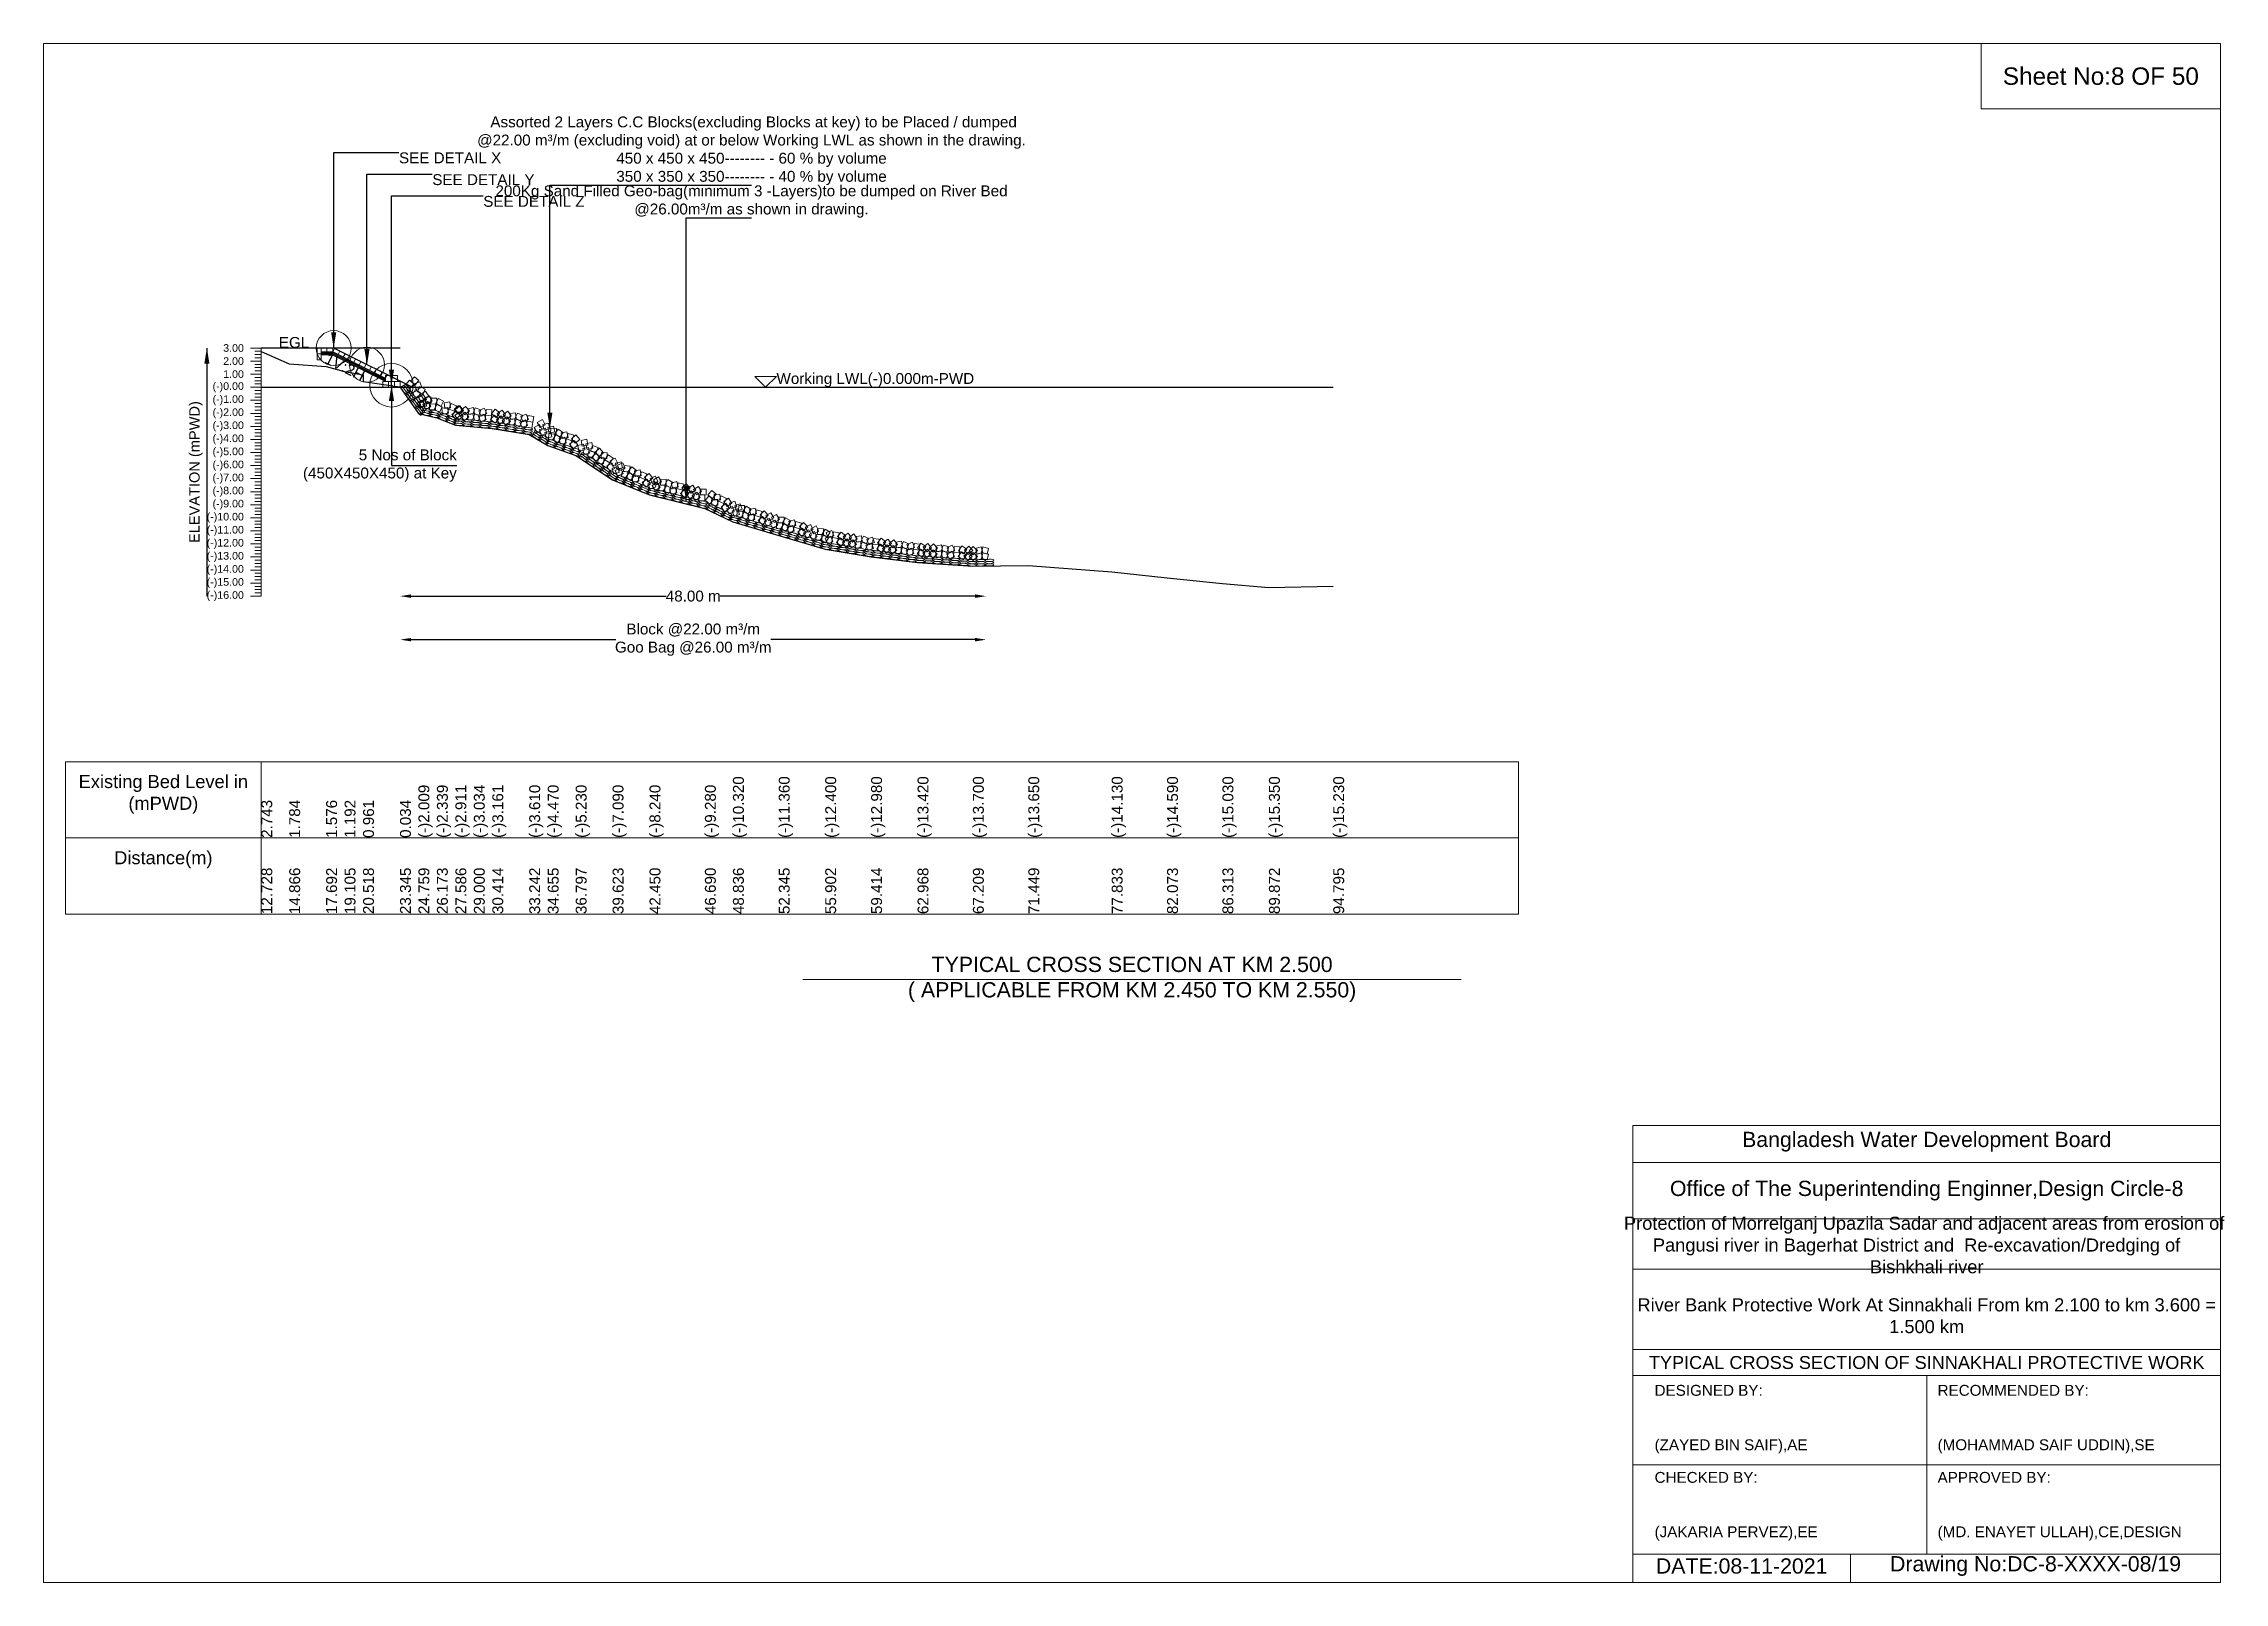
# Model space of a CAD drawing. Header units: inches. Extents: x 89000 to 380017, y -7071 to 0.
# Drawn here: x 205000 to 215017, y -7071 to 0 of the extents above; entities that cross this region are included whole.
import ezdxf

# ---------------------------------------------------------------- set-up
doc = ezdxf.new("R2010")
doc.units = ezdxf.units.IN
doc.header["$LTSCALE"] = 7
doc.header["$MEASUREMENT"] = 0
doc.header["$PDMODE"] = 3
for name, color, linetype, lineweight in [('Cross section Data Border', 7, 'Continuous', 9), ('Cross Section Labels', 7, 'Continuous', 9), ('Existing_Bed_Level for Xsection', 7, 'Continuous', 25), ('Long Section Labels', 7, 'Continuous', 9)]:
    doc.layers.add(name, color=color, linetype=linetype, lineweight=lineweight)
doc.styles.get("Standard").update_dxf_attribs({"font": 'arial.ttf'})
doc.dimstyles.new('Appron Lebeling Style', dxfattribs={"dimtxt": 50, "dimasz": 50, "dimexe": 0.18, "dimexo": 0.0625, "dimgap": 0.09, "dimtad": 0, "dimtih": 1, "dimtoh": 1, "dimdec": 4, "dimzin": 0, "dimdsep": 46, "dimtxsty": 'Standard', "dimcen": 0.09, "dimse1": 1, "dimse2": 1, "dimadec": 0, "dimazin": 0, "dimtfac": 1, "dimtdec": 4, "dimtofl": 0, "dimtmove": 0, "dimatfit": 3, "dimfxl": 1, "dimtolj": 1, "dimtzin": 0, "dimarcsym": 0})
doc.dimstyles.get("Standard").update_dxf_attribs({"dimtxt": 0.18, "dimasz": 0.18, "dimexe": 0.18, "dimexo": 0.0625, "dimgap": 0.09, "dimtad": 0, "dimtih": 1, "dimtoh": 1, "dimdec": 4, "dimzin": 0, "dimdsep": 46, "dimtxsty": 'Standard', "dimcen": 0.09, "dimadec": 0, "dimazin": 0, "dimtfac": 1, "dimtdec": 4, "dimtofl": 0, "dimtmove": 0, "dimatfit": 3, "dimfxl": 1, "dimtolj": 1, "dimtzin": 0, "dimarcsym": 0})

msp = doc.modelspace()

# ---------------------------------------------------------------- texts
at = {"layer": 'Cross section Data Border', "char_height": 60, "width": 800, "attachment_point": 5}
for s, insert in [('Existing Bed Level in (mPWD)', (205550, -3450)), ('Distance(m)', (205550, -3750))]:
    msp.add_mtext(s, dxfattribs=dict(at, insert=insert))
at = {"layer": 'Cross Section Labels'}
for s, insert, char_height, attachment_point in [('Sheet No:8 OF 50', (214450, -150), 80, 5), (' Assorted 2 Layers C.C Blocks(excluding Blocks at key) to be Placed / dumped^J@22.00 m³/m (excluding void) at or below Working LWL as shown in the drawing.^J450 x 450 x 450-------- - 60 % by volume^J350 x 350 x 350-------- - 40 % by volume', (208251.71469, -650), 50, 8), ('SEE DETAIL X', (206632.45031, -500), 50, 1), ('SEE DETAIL Y', (206785.45031, -600), 50, 1), ('SEE DETAIL Z', (207019.45031, -700), 50, 1), ('200Kg Sand Filled Geo-bag(minimum 3 -Layers)to be dumped on River Bed^J@26.00m³/m as shown in drawing.', (208251.71469, -800), 50, 8), ('EGL', (206220.20108, -1399), 50, 9), ('Working LWL(-)0.000m-PWD', (208366.45031, -1579), 50, 7), ('5 Nos of Block ^J(450X450X450) at Key', (206897.95031, -1939), 50, 6), ('TYPICAL CROSS SECTION AT KM 2.500^J( APPLICABLE FROM KM 2.450 TO KM 2.550)', (210000, -4300), 70, 5), ('Bangladesh Water Development Board', (213650, -5046), 70, 5), ('Office of The Superintending Enginner,Design Circle-8', (213650, -5271), 70, 5)]:
    msp.add_mtext(s, dxfattribs=dict(at, insert=insert, char_height=char_height, attachment_point=attachment_point))
at = {"layer": 'Cross Section Labels', "insert": (206395.5339, -1464.08282), "char_height": 50, "attachment_point": 2, "rotation": 333.434948823}
msp.add_mtext('1V:2H', dxfattribs=at)
at = {"layer": 'Cross Section Labels'}
for s, insert, char_height, width, attachment_point in [('Protection of Morrelganj Upazila Sadar and adjacent areas from erosion of  Pangusi river in Bagerhat District and  Re-excavation/Dredging of     Bishkhali river', (213650, -5521), 60, 2800, 5), ('River Bank Protective Work At Sinnakhali From km 2.100 to km 3.600 = 1.500 km', (213650, -5846), 60, 2700, 5), ('TYPICAL CROSS SECTION OF SINNAKHALI PROTECTIVE WORK', (213650, -6061), 59.5765532, 2800, 5), ('DESIGNED BY:^J^J^J(ZAYED BIN SAIF),AE', (212400, -6321), 50, 1400, 4), ('RECOMMENDED BY:^J^J^J(MOHAMMAD SAIF UDDIN),SE', (213700, -6321), 50, 1400, 4), ('CHECKED BY:^J^J^J(JAKARIA PERVEZ),EE', (212400, -6721), 50, 1400, 4), ('APPROVED BY:^J^J^J(MD. ENAYET ULLAH),CE,DESIGN', (213700, -6721), 50, 1400, 4), ('DATE:08-11-2021', (212800, -6996), 70, 1400, 5), ('Drawing No:DC-8-XXXX-08/19', (214150, -6996), 70, 2200, 5)]:
    msp.add_mtext(s, dxfattribs=dict(at, insert=insert, char_height=char_height, width=width, attachment_point=attachment_point))
at = {"layer": 'Long Section Labels', "char_height": 35, "attachment_point": 6}
for s, insert in [('3.00', (205920, -1399)), ('2.00', (205920, -1459)), ('1.00', (205920, -1519)), ('(-)0.00', (205920, -1579)), ('(-)1.00', (205920, -1639)), ('(-)2.00', (205920, -1699)), ('(-)3.00', (205920, -1759)), ('(-)4.00', (205920, -1819)), ('(-)5.00', (205920, -1879)), ('(-)6.00', (205920, -1939)), ('(-)7.00', (205920, -1999)), ('(-)8.00', (205920, -2059)), ('(-)9.00', (205920, -2119)), ('(-)10.00', (205920, -2179)), ('(-)11.00', (205920, -2239)), ('(-)12.00', (205920, -2299)), ('(-)13.00', (205920, -2359)), ('(-)14.00', (205920, -2419)), ('(-)15.00', (205920, -2479)), ('(-)16.00', (205920, -2539))]:
    msp.add_mtext(s, dxfattribs=dict(at, insert=insert))
at = {"layer": 'Long Section Labels', "rotation": 90}
for s, insert, char_height, attachment_point in [('ELEVATION (mPWD)', (205700, -1969), 48, 5), ('(-)10.320', (208166.51238, -3650), 50, 1), ('(-)11.360', (208377.02524, -3650), 50, 1), ('(-)12.400', (208590.42664, -3650), 50, 1), ('(-)12.980', (208801.15286, -3650), 50, 1), ('(-)13.420', (209014.41943, -3650), 50, 1), ('(-)13.700', (209268.8425, -3650), 50, 1), ('(-)13.650', (209523.28164, -3650), 50, 1), ('(-)14.130', (209906.31397, -3650), 50, 1), ('(-)14.590', (210160.71296, -3650), 50, 1), ('(-)15.030', (210415.12763, -3650), 50, 1), ('(-)15.350', (210628.65256, -3650), 50, 1), ('(-)15.230', (210923.99555, -3650), 50, 1), ('2.743', (206000, -3650), 50, 1), ('1.784', (206128.2888, -3650), 50, 1), ('1.576', (206297.83304, -3650), 50, 1), ('1.192', (206382.62307, -3650), 50, 1), ('0.961', (206467.42175, -3650), 50, 1), ('0.034', (206637.03878, -3650), 50, 1), ('(-)2.009', (206721.85488, -3650), 50, 1), ('(-)2.339', (206806.67496, -3650), 50, 1), ('(-)2.911', (206891.49838, -3650), 50, 1), ('(-)3.034', (206976.32468, -3650), 50, 1), ('(-)3.161', (207061.15344, -3650), 50, 1), ('(-)3.610', (207230.81709, -3650), 50, 1), ('(-)4.470', (207315.65149, -3650), 50, 1), ('(-)5.230', (207444.12902, -3650), 50, 1), ('(-)7.090', (207613.71821, -3650), 50, 1), ('(-)8.240', (207783.32291, -3650), 50, 1), ('(-)9.280', (208037.75288, -3650), 50, 1), ('12.728', (206000, -4000), 50, 1), ('14.866', (206128.2888, -4000), 50, 1), ('17.692', (206297.83304, -4000), 50, 1), ('19.105', (206382.62307, -4000), 50, 1), ('20.518', (206467.42175, -4000), 50, 1), ('20.518', (206467.42175, -4000), 50, 1), ('23.345', (206637.03878, -4000), 50, 1), ('24.759', (206721.85488, -4000), 50, 1), ('26.173', (206806.67496, -4000), 50, 1), ('27.586', (206891.49838, -4000), 50, 1), ('29.000', (206976.32468, -4000), 50, 1), ('30.414', (207061.15344, -4000), 50, 1), ('33.242', (207230.81709, -4000), 50, 1), ('34.655', (207315.65149, -4000), 50, 1), ('36.797', (207444.12902, -4000), 50, 1), ('39.623', (207613.71821, -4000), 50, 1), ('42.450', (207783.32291, -4000), 50, 1), ('46.690', (208037.75288, -4000), 50, 1), ('48.836', (208166.51238, -4000), 50, 1), ('52.345', (208377.02524, -4000), 50, 1), ('55.902', (208590.42664, -4000), 50, 1), ('59.414', (208801.15286, -4000), 50, 1), ('62.968', (209014.41943, -4000), 50, 1), ('67.209', (209268.8425, -4000), 50, 1), ('71.449', (209523.28164, -4000), 50, 1), ('77.833', (209906.31397, -4000), 50, 1), ('82.073', (210160.71296, -4000), 50, 1), ('86.313', (210415.12763, -4000), 50, 1), ('89.872', (210628.65256, -4000), 50, 1), ('94.795', (210923.99555, -4000), 50, 1)]:
    msp.add_mtext(s, dxfattribs=dict(at, insert=insert, char_height=char_height, attachment_point=attachment_point))

# ---------------------------------------------------------------- blocks, each defined once
blk = doc.blocks.new('*D41')
at = {"layer": 'Cross Section Labels', "color": 0, "lineweight": -2, "transparency": 16777216}
for p, q in [((206688, -2539), (207860, -2539)), ((209279, -2539), (208108, -2539))]:
    blk.add_line(p, q, dxfattribs=at)
at = {"layer": 'Cross Section Labels', "color": 0, "transparency": 16777216}
for points in [[(206688, -2531), (206688, -2547), (206638, -2539)], [(209279, -2531), (209279, -2547), (209329, -2539)]]:
    blk.add_solid(points, dxfattribs=at)
at = {"layer": 'Defpoints', "color": 0, "transparency": 16777216}
for p in [(206638, -1579), (209329, -2400), (209329, -2539)]:
    blk.add_point(p, dxfattribs=at)
at = {"layer": 'Cross Section Labels', "color": 0, "transparency": 16777216, "insert": (207984, -2539), "char_height": 50, "attachment_point": 5}
blk.add_mtext('\\A1;48.00 m', dxfattribs=at)
blk = doc.blocks.new('*D42')
at = {"layer": 'Cross Section Labels', "color": 0, "lineweight": -2, "transparency": 16777216}
for p, q in [((206688, -2739), (207628, -2739)), ((209279, -2739), (208340, -2739))]:
    blk.add_line(p, q, dxfattribs=at)
at = {"layer": 'Cross Section Labels', "color": 0, "transparency": 16777216}
for points in [[(206688, -2731), (206688, -2747), (206638, -2739)], [(209279, -2731), (209279, -2747), (209329, -2739)]]:
    blk.add_solid(points, dxfattribs=at)
at = {"layer": 'Defpoints', "color": 0, "transparency": 16777216}
for p in [(206638, -1579), (209329, -2400), (209329, -2739)]:
    blk.add_point(p, dxfattribs=at)
at = {"layer": 'Cross Section Labels', "color": 0, "transparency": 16777216, "insert": (207984, -2739), "char_height": 50, "attachment_point": 5}
blk.add_mtext('\\A1;Block @22.00 m³/m ^JGoo Bag @26.00 m³/m ', dxfattribs=at)

# ---------------------------------------------------------------- dimensions: what is measured, and where the dimension line sits
at = {"layer": 'Cross Section Labels'}
for base, text, picture, middle in [((209329.39488, -2539), '48.00 m', '*D41', (207983.92259, -2539)), ((209329.39488, -2739), 'Block @22.00 m³/m ^JGoo Bag @26.00 m³/m ', '*D42', (207983.92259, -2739))]:
    dim = msp.add_linear_dim(base=base, p1=(206638.45031, -1579), p2=(209329.39488, -2400.28605), text=text, dimstyle='Appron Lebeling Style', dxfattribs=at)
    dim.commit()
    dim.dimension.update_dxf_attribs({"geometry": picture, "text_midpoint": middle})

# ---------------------------------------------------------------- linework, layer by layer
at = {"layer": 'Cross section Data Border'}
msp.add_lwpolyline([(205100, -3300), (211774.28666, -3300), (211774.28666, -4000), (205100, -4000)], close=True, dxfattribs=at)
for points in [[(206000, -3300), (206000, -4000)], [(205100, -3650), (211774.28666, -3650)]]:
    msp.add_lwpolyline(points, dxfattribs=at)
at = {"layer": 'Cross Section Labels'}
for points in [[(205000, 0), (215000, 0), (215000, -7071), (205000, -7071)], [(213900, 0), (215000, 0), (215000, -300), (213900, -300)], [(208316.45031, -1579), (208366.45031, -1529), (208266.45031, -1529)]]:
    msp.add_lwpolyline(points, close=True, dxfattribs=at)
for points in [[(208488, -4300), (210000, -4300), (211512, -4300)], [(212300, -7071), (212300, -4971), (215000, -4971)], [(212300, -5141), (215000, -5141)], [(212300, -5401), (215000, -5401)], [(212300, -5631), (215000, -5631)], [(212300, -6001), (215000, -6001)], [(212300, -6121), (215000, -6121)], [(213650, -6121), (213650, -6941)], [(212300, -6531), (215000, -6531)], [(212300, -6941), (215000, -6941)], [(213300, -6941), (213300, -7071)]]:
    msp.add_lwpolyline(points, dxfattribs=at)
for centre, radius in [((206332.45031, -1399), 80), ((206485.45031, -1475.5), 80), ((206597.95031, -1570), 100)]:
    msp.add_circle(centre, radius, dxfattribs=at)
at = {"layer": 'Existing_Bed_Level for Xsection'}
for points in [[(206638.45031, -1399), (206000, -1399)], [(206692.45031, -1579), (206336.25093, -1400.90031), (206332.45031, -1399), (206328.20108, -1399), (206274.20108, -1399)], [(206000, -1414.42), (206128.2888, -1471.96), (206297.83304, -1484.44), (206382.62307, -1507.48), (206467.42175, -1521.34), (206467.42175, -1553.44), (206637.03878, -1576.96), (206721.85488, -1699.54), (206806.67496, -1719.34), (206891.49838, -1753.66), (206976.32468, -1761.04), (207061.15344, -1768.66), (207230.81709, -1795.6), (207315.65149, -1847.2), (207444.12902, -1892.8), (207613.71821, -2004.4), (207783.32291, -2073.4), (208037.75288, -2135.8), (208166.51238, -2198.2), (208377.02524, -2260.6), (208590.42664, -2323), (208801.15286, -2357.8), (209014.41943, -2384.2), (209268.8425, -2401), (209523.28164, -2398), (209906.31397, -2426.8), (210160.71296, -2454.4), (210415.12763, -2480.8), (210628.65256, -2500), (210923.99555, -2492.8)], [(206274.20108, -1417), (206328.20108, -1417), (206570.95031, -1538.37461)], [(206274.20108, -1423), (206326.78467, -1423), (206570.95031, -1545.08282)], [(206274.20108, -1429), (206325.36827, -1429), (206570.95031, -1551.79102)], [(206000, -1579), (210923.99555, -1579)]]:
    msp.add_lwpolyline(points, dxfattribs=at)
at = {"layer": 'Long Section Labels'}
for points in [[(206000, -1399), (205950, -1399)], [(206000, -2539), (206000, -2479), (206000, -2419), (206000, -2359), (206000, -2299), (206000, -2239), (206000, -2179), (206000, -2119), (206000, -2059), (206000, -1999), (206000, -1939), (206000, -1879), (206000, -1819), (206000, -1759), (206000, -1699), (206000, -1639), (206000, -1579), (206000, -1519), (206000, -1459), (206000, -1399)], [(206000, -1459), (205950, -1459)], [(206000, -1414), (205970, -1414)], [(206000, -1429), (205970, -1429)], [(206000, -1444), (205970, -1444)], [(206000, -1474), (205970, -1474)], [(206000, -1489), (205970, -1489)], [(206000, -1519), (205950, -1519)], [(206000, -1579), (205950, -1579)], [(206000, -1504), (205970, -1504)], [(206000, -1534), (205970, -1534)], [(206000, -1549), (205970, -1549)], [(206000, -1564), (205970, -1564)], [(206000, -1594), (205970, -1594)], [(206000, -1639), (205950, -1639)], [(206000, -1699), (205950, -1699)], [(206000, -1609), (205970, -1609)], [(206000, -1624), (205970, -1624)], [(206000, -1654), (205970, -1654)], [(206000, -1669), (205970, -1669)], [(206000, -1684), (205970, -1684)], [(206000, -1759), (205950, -1759)], [(206000, -1714), (205970, -1714)], [(206000, -1729), (205970, -1729)], [(206000, -1744), (205970, -1744)], [(206000, -1774), (205970, -1774)], [(206000, -1789), (205970, -1789)], [(206000, -1819), (205950, -1819)], [(206000, -1879), (205950, -1879)], [(206000, -1804), (205970, -1804)], [(206000, -1834), (205970, -1834)], [(206000, -1849), (205970, -1849)], [(206000, -1864), (205970, -1864)], [(206000, -1894), (205970, -1894)], [(206000, -1939), (205950, -1939)], [(206000, -1999), (205950, -1999)], [(206000, -1909), (205970, -1909)], [(206000, -1924), (205970, -1924)], [(206000, -1954), (205970, -1954)], [(206000, -1969), (205970, -1969)], [(206000, -1984), (205970, -1984)], [(206000, -2059), (205950, -2059)], [(206000, -2014), (205970, -2014)], [(206000, -2029), (205970, -2029)], [(206000, -2044), (205970, -2044)], [(206000, -2074), (205970, -2074)], [(206000, -2089), (205970, -2089)], [(206000, -2119), (205950, -2119)], [(206000, -2179), (205950, -2179)], [(206000, -2104), (205970, -2104)], [(206000, -2134), (205970, -2134)], [(206000, -2149), (205970, -2149)], [(206000, -2164), (205970, -2164)], [(206000, -2194), (205970, -2194)], [(206000, -2239), (205950, -2239)], [(206000, -2299), (205950, -2299)], [(206000, -2209), (205970, -2209)], [(206000, -2224), (205970, -2224)], [(206000, -2254), (205970, -2254)], [(206000, -2269), (205970, -2269)], [(206000, -2284), (205970, -2284)], [(206000, -2359), (205950, -2359)], [(206000, -2314), (205970, -2314)], [(206000, -2329), (205970, -2329)], [(206000, -2344), (205970, -2344)], [(206000, -2374), (205970, -2374)], [(206000, -2389), (205970, -2389)], [(206000, -2404), (205970, -2404)], [(206000, -2419), (205950, -2419)], [(206000, -2479), (205950, -2479)], [(206000, -2434), (205970, -2434)], [(206000, -2449), (205970, -2449)], [(206000, -2464), (205970, -2464)], [(206000, -2494), (205970, -2494)], [(206000, -2539), (205950, -2539)], [(206000, -2509), (205970, -2509)], [(206000, -2524), (205970, -2524)]]:
    msp.add_lwpolyline(points, dxfattribs=at)
for points in [[(206274.20108, -1399), (206256.20108, -1399), (206256.20108, -1426), (206274.20108, -1426)], [(206301.20108, -1399), (206274.20108, -1399), (206274.20108, -1417), (206301.20108, -1417)], [(206328.20108, -1399), (206301.20108, -1399), (206301.20108, -1417), (206328.20108, -1417)], [(206360.40046, -1412.97508), (206336.25093, -1400.90031), (206328.20108, -1417), (206352.35062, -1429.07477)], [(206274.20108, -1426), (206256.20108, -1426), (206256.20108, -1453), (206274.20108, -1453)], [(206384.55, -1425.04984), (206360.40046, -1412.97508), (206352.35062, -1429.07477), (206376.50015, -1441.14953)], [(206408.69953, -1437.12461), (206384.55, -1425.04984), (206376.50015, -1441.14953), (206400.64968, -1453.2243)], [(206432.84906, -1449.19938), (206408.69953, -1437.12461), (206400.64968, -1453.2243), (206424.79922, -1465.29907)], [(206456.9986, -1461.27415), (206432.84906, -1449.19938), (206424.79922, -1465.29907), (206448.94875, -1477.37384)], [(206481.14813, -1473.34891), (206456.9986, -1461.27415), (206448.94875, -1477.37384), (206473.09829, -1489.4486)], [(206505.29767, -1485.42368), (206481.14813, -1473.34891), (206473.09829, -1489.4486), (206497.24782, -1501.52337)], [(206529.4472, -1497.49845), (206505.29767, -1485.42368), (206497.24782, -1501.52337), (206521.39736, -1513.59814)], [(206553.59673, -1509.57321), (206529.4472, -1497.49845), (206521.39736, -1513.59814), (206545.54689, -1525.6729)], [(206577.74627, -1521.64798), (206553.59673, -1509.57321), (206545.54689, -1525.6729), (206569.69642, -1537.74767)], [(206584.45031, -1552), (206557.45031, -1552), (206557.45031, -1579), (206584.45031, -1579)], [(206597.95031, -1525), (206570.95031, -1525), (206570.95031, -1552), (206597.95031, -1552)], [(206611.45031, -1552), (206584.45031, -1552), (206584.45031, -1579), (206611.45031, -1579)], [(206624.95031, -1525), (206597.95031, -1525), (206597.95031, -1552), (206624.95031, -1552)], [(206638.45031, -1552), (206611.45031, -1552), (206611.45031, -1579), (206638.45031, -1579)], [(206701.42485, -1563.44718), (206680.8353, -1545.98091), (206663.36903, -1566.57046), (206683.95858, -1584.03673)], [(206715.01605, -1595.38045), (206705.92832, -1569.9558), (206680.50367, -1579.04353), (206689.5914, -1604.46819)], [(206723.62802, -1548.08426), (206703.03847, -1530.61799), (206685.5722, -1551.20754), (206706.16175, -1568.67381)], [(206731.10328, -1602.99632), (206706.70394, -1591.43466), (206695.14227, -1615.834), (206719.54162, -1627.39566)], [(206737.21923, -1580.01753), (206728.13149, -1554.59288), (206702.70684, -1563.68061), (206711.79457, -1589.10527)], [(206753.30645, -1587.6334), (206728.90711, -1576.07174), (206717.34544, -1600.47108), (206741.74479, -1612.03275)], [(206769.47191, -1619.67554), (206754.10899, -1597.47237), (206731.90582, -1612.83529), (206747.26874, -1635.03846)], [(206747.26874, -1635.03846), (206731.90582, -1612.83529), (206709.70265, -1628.1982), (206725.06557, -1650.40137)], [(206738.09531, -1638.44032), (206715.15756, -1652.68319), (206729.40043, -1675.62094), (206752.33819, -1661.37807)], [(206744.23306, -1612.1472), (206721.2953, -1626.39007), (206735.53817, -1649.32783), (206758.47593, -1635.08495)], [(206758.41254, -1666.16622), (206756.19333, -1639.25758), (206729.28469, -1641.47678), (206731.50389, -1668.38543)], [(206778.63476, -1667.50101), (206764.37363, -1644.5746), (206741.44722, -1658.83574), (206755.70836, -1681.76214)], [(206784.7725, -1641.20789), (206770.51137, -1618.28149), (206747.58497, -1632.54262), (206761.8461, -1655.46902)], [(206780.61571, -1650.8033), (206778.3965, -1623.89466), (206751.48786, -1626.11386), (206753.70706, -1653.02251)], [(206799.38592, -1655.37234), (206772.40033, -1656.25431), (206773.2823, -1683.2399), (206800.26789, -1682.35793)], [(206805.52366, -1629.07922), (206778.53807, -1629.96119), (206779.42004, -1656.94678), (206806.40563, -1656.06481)], [(206830.89954, -1669.91009), (206807.09346, -1657.17155), (206794.35492, -1680.97763), (206818.161, -1693.71617)], [(206837.03728, -1643.61697), (206813.2312, -1630.87843), (206800.49266, -1654.68451), (206824.29874, -1667.42305)], [(206855.87399, -1671.78279), (206829.13264, -1675.51115), (206832.861, -1702.25249), (206859.60234, -1698.52414)], [(206866.00082, -1646.75387), (206839.25948, -1650.48222), (206842.98784, -1677.22357), (206869.72918, -1673.49521)], [(206886.9743, -1689.69343), (206861.94537, -1679.5666), (206851.81854, -1704.59553), (206876.84747, -1714.72236)], [(206897.10114, -1664.6645), (206872.07221, -1654.53767), (206861.94537, -1679.5666), (206886.9743, -1689.69343)], [(206913.37516, -1709.59611), (206896.75015, -1688.3215), (206875.47554, -1704.94651), (206892.10055, -1726.22112)], [(206923.50199, -1684.56718), (206906.87698, -1663.29257), (206885.60237, -1679.91759), (206902.22739, -1701.1922)], [(206909.25108, -1691.77392), (206888.56937, -1709.13095), (206905.9264, -1729.81267), (206926.60812, -1712.45564)], [(206911.59128, -1664.87553), (206890.90956, -1682.23256), (206908.2666, -1702.91428), (206928.94831, -1685.55724)], [(206953.50783, -1714.78069), (206936.13433, -1694.1128), (206915.46644, -1711.4863), (206932.83994, -1732.15418)], [(206955.84802, -1687.88229), (206938.47452, -1667.21441), (206917.80664, -1684.5879), (206935.18013, -1705.25579)], [(206972.32548, -1699.82704), (206945.73888, -1704.53374), (206950.44557, -1731.12033), (206977.03217, -1726.41364)], [(206974.66567, -1672.92865), (206948.07908, -1677.63534), (206952.78577, -1704.22194), (206979.37237, -1699.51525)], [(207005.72852, -1709.82268), (206980.38019, -1700.52418), (206971.08169, -1725.87251), (206996.43003, -1735.17101)], [(207008.14415, -1682.93095), (206982.79582, -1673.63246), (206973.49733, -1698.98079), (206998.84566, -1708.27929)], [(207021.879, -1702.34187), (206997.37547, -1713.68106), (207008.71467, -1738.18459), (207033.21819, -1726.84539)], [(207024.29463, -1675.45014), (206999.7911, -1686.78934), (207011.1303, -1711.29286), (207035.63382, -1699.95367)], [(207059.25786, -1683.54909), (207032.36614, -1681.13346), (207029.95051, -1708.02518), (207056.84223, -1710.44081)], [(207095.23811, -1697.06697), (207074.25163, -1680.07969), (207057.26435, -1701.06617), (207078.25083, -1718.05345)], [(207105.91866, -1684.44625), (207084.06269, -1700.29922), (207099.91566, -1722.15518), (207121.77163, -1706.30221)], [(207148.43995, -1710.52134), (207132.56958, -1688.678), (207110.72624, -1704.54837), (207126.59661, -1726.39171)], [(207168.26676, -1696.9341), (207141.41413, -1699.75127), (207144.2313, -1726.6039), (207171.08393, -1723.78673)], [(207200.74281, -1709.17176), (207176.08358, -1698.1753), (207165.08712, -1722.83453), (207189.74635, -1733.83099)], [(207217.36352, -1702.80368), (207192.14729, -1712.45467), (207201.79828, -1737.6709), (207227.01451, -1728.01991)], [(207056.84223, -1710.44081), (207029.95051, -1708.02518), (207027.53488, -1734.9169), (207054.4266, -1737.33253)], [(207091.00397, -1723.7329), (207070.01749, -1706.74563), (207053.03021, -1727.73211), (207074.01669, -1744.71938)], [(207101.68452, -1711.11218), (207079.82855, -1726.96515), (207095.68152, -1748.82112), (207117.53749, -1732.96815)], [(207144.20581, -1737.18728), (207128.33544, -1715.34394), (207106.4921, -1731.21431), (207122.36247, -1753.05765)], [(207164.03262, -1723.60004), (207137.17999, -1726.41721), (207139.99716, -1753.26983), (207166.84979, -1750.45266)], [(207196.50867, -1735.8377), (207171.84944, -1724.84123), (207160.85297, -1749.50046), (207185.5122, -1760.49693)], [(207213.12937, -1729.46961), (207187.91314, -1739.1206), (207197.56414, -1764.33683), (207222.78037, -1754.68584)], [(207247.46273, -1739.92147), (207220.79679, -1735.68733), (207216.56265, -1762.35326), (207243.22858, -1766.5874)], [(207251.69687, -1713.25554), (207225.03094, -1709.02139), (207220.79679, -1735.68733), (207247.46273, -1739.92147)], [(207290.18073, -1774.29405), (207277.20457, -1750.61665), (207253.52717, -1763.59282), (207266.50333, -1787.27021)], [(207304.21169, -1751.22606), (207291.23553, -1727.54866), (207267.55813, -1740.52483), (207280.5343, -1764.20222)], [(207304.84982, -1766.66682), (207278.61436, -1773.04651), (207284.99406, -1799.28197), (207311.22952, -1792.90228)], [(207318.88079, -1743.59883), (207292.64532, -1749.97852), (207299.02502, -1776.21399), (207325.26048, -1769.83429)], [(207334.30541, -1806.92025), (207327.90482, -1780.68988), (207301.67445, -1787.09046), (207308.07504, -1813.32084)], [(207348.33637, -1783.85226), (207341.93578, -1757.62189), (207315.70541, -1764.02248), (207322.106, -1790.25285)], [(207347.67184, -1794.2229), (207320.75617, -1792.0906), (207318.62387, -1819.00627), (207345.53954, -1821.13857)], [(207356.70287, -1768.77805), (207329.7872, -1766.64575), (207327.6549, -1793.56142), (207354.57057, -1795.69372)], [(207377.36807, -1812.18363), (207355.13071, -1796.87025), (207339.81733, -1819.10761), (207362.05469, -1834.421)], [(207386.39911, -1786.73878), (207364.16175, -1771.4254), (207348.84836, -1793.66276), (207371.08573, -1808.97615)], [(207403.90304, -1783.51193), (207377.34871, -1788.39735), (207382.23413, -1814.95169), (207408.78846, -1810.06627)], [(207435.75138, -1800.05594), (207410.30653, -1791.0249), (207401.27549, -1816.46975), (207426.72034, -1825.50079)], [(207462.99114, -1818.79407), (207445.45847, -1798.26103), (207424.92544, -1815.7937), (207442.4581, -1836.32673)], [(207394.87201, -1808.95678), (207368.31767, -1813.8422), (207373.20309, -1840.39654), (207399.75743, -1835.51112)], [(207426.72034, -1825.50079), (207401.27549, -1816.46975), (207392.24446, -1841.9146), (207417.68931, -1850.94564)], [(207453.9601, -1844.23892), (207436.42744, -1823.70588), (207415.8944, -1841.23855), (207433.42707, -1861.77158)], [(207480.19566, -1840.88716), (207453.74995, -1846.33003), (207459.19283, -1872.77573), (207485.63853, -1867.33286)], [(207495.03791, -1818.33262), (207468.59221, -1823.77549), (207474.03509, -1850.22119), (207500.48079, -1844.77832)], [(207508.20143, -1882.16242), (207502.7375, -1855.72106), (207476.29614, -1861.18499), (207481.76007, -1887.62635)], [(207523.04369, -1859.60788), (207517.57976, -1833.16652), (207491.1384, -1838.63045), (207496.60233, -1865.07181)], [(207531.86483, -1877.94829), (207506.23565, -1869.45446), (207497.74182, -1895.08364), (207523.371, -1903.57747)], [(207546.70709, -1855.39375), (207521.07791, -1846.89992), (207512.58408, -1872.52909), (207538.21326, -1881.02293)], [(207556.41695, -1902.4768), (207538.47645, -1882.29914), (207518.29878, -1900.23964), (207536.23929, -1920.41731)], [(207571.25921, -1879.92226), (207553.31871, -1859.7446), (207533.14104, -1877.6851), (207551.08155, -1897.86277)], [(207574.18522, -1903.52031), (207547.23224, -1901.92767), (207545.63959, -1928.88066), (207572.59258, -1930.4733)], [(207589.02748, -1880.96577), (207562.0745, -1879.37313), (207560.48185, -1906.32611), (207587.43484, -1907.91876)], [(207616.00761, -1904.63206), (207593.45307, -1889.7898), (207578.61081, -1912.34434), (207601.16535, -1927.1866)], [(207601.16535, -1927.1866), (207578.61081, -1912.34434), (207563.76855, -1934.89888), (207586.32309, -1949.74114)], [(207623.14645, -1951.88384), (207611.02032, -1927.76005), (207586.89654, -1939.88617), (207599.02266, -1964.00996)], [(207637.98871, -1929.32929), (207625.86258, -1905.20551), (207601.7388, -1917.33163), (207613.86492, -1941.45542)], [(207638.07744, -1944.78297), (207611.63174, -1950.22585), (207617.07462, -1976.67155), (207643.52032, -1971.22867)], [(207661.51868, -1976.22857), (207651.01888, -1951.3538), (207626.14411, -1961.85361), (207636.64391, -1986.72837)], [(207652.9197, -1922.22843), (207626.474, -1927.67131), (207631.91688, -1954.11701), (207658.36258, -1948.67413)], [(207671.69328, -1951.21902), (207661.19347, -1926.34425), (207636.31871, -1936.84405), (207646.81851, -1961.71882)], [(207683.91145, -1967.49476), (207657.12003, -1964.14518), (207653.77045, -1990.9366), (207680.56187, -1994.28618)], [(207694.08604, -1942.48521), (207667.29462, -1939.13563), (207663.94504, -1965.92705), (207690.73646, -1969.27663)], [(207712.76344, -1986.7825), (207691.24272, -1970.47733), (207674.93755, -1991.99805), (207696.45828, -2008.30322)], [(207722.93804, -1961.77295), (207701.41732, -1945.46778), (207685.11215, -1966.9885), (207706.63287, -1983.29367)], [(207730.3956, -1984.35201), (207703.64719, -1988.02932), (207707.3245, -2014.77773), (207734.07291, -2011.10042)], [(207740.5702, -1959.34246), (207713.82179, -1963.01977), (207717.49909, -1989.76818), (207744.2475, -1986.09087)], [(207761.46167, -2002.32199), (207736.45212, -1992.14739), (207726.27753, -2017.15694), (207751.28708, -2027.33154)], [(207771.63627, -1977.31244), (207746.62672, -1967.13784), (207736.45212, -1992.14739), (207761.46167, -2002.32199)], [(207787.82449, -2022.27503), (207771.24012, -2000.96872), (207749.93381, -2017.55309), (207766.51818, -2038.8594)], [(207797.99908, -1997.26548), (207781.41471, -1975.95917), (207760.10841, -1992.54354), (207776.69278, -2013.84985)], [(207811.26486, -1987.39754), (207786.38174, -1997.87754), (207796.86173, -2022.76066), (207821.74485, -2012.28067)], [(207838.67927, -2013.76145), (207824.6753, -1990.67707), (207801.59092, -2004.68104), (207815.59488, -2027.76542)], [(207859.56471, -2001.8655), (207832.57095, -2002.44576), (207833.15121, -2029.43953), (207860.14498, -2028.85926)], [(207801.09027, -2012.4071), (207776.20715, -2022.88709), (207786.68714, -2047.77021), (207811.57026, -2037.29022)], [(207832.248, -2039.98432), (207818.24404, -2016.89994), (207795.15965, -2030.9039), (207809.16362, -2053.98829)], [(207853.13344, -2028.08836), (207826.13968, -2028.66863), (207826.71995, -2055.66239), (207853.71371, -2055.08213)], [(207884.48259, -2042.97747), (207860.82039, -2029.97362), (207847.81654, -2053.63582), (207871.47874, -2066.63967)], [(207890.91386, -2016.7546), (207867.25165, -2003.75075), (207854.2478, -2027.41295), (207877.91001, -2040.4168)], [(207901.5742, -2038.00987), (207875.64439, -2045.53614), (207883.17066, -2071.46595), (207909.10047, -2063.93968)], [(207908.00547, -2011.787), (207882.07566, -2019.31327), (207889.60192, -2045.24309), (207915.53174, -2037.71682)], [(207934.92237, -2051.27338), (207908.6995, -2044.84211), (207902.26823, -2071.06498), (207928.4911, -2077.49625)], [(207941.35363, -2025.05051), (207915.13076, -2018.61924), (207908.6995, -2044.84211), (207934.92237, -2051.27338)], [(207963.90548, -2067.18253), (207944.40026, -2048.51314), (207925.73086, -2068.01836), (207945.23608, -2086.68775)], [(207970.33674, -2040.95967), (207950.83152, -2022.29027), (207932.16212, -2041.79549), (207951.66734, -2060.46489)], [(207975.59601, -2055.49116), (207952.50048, -2069.47674), (207966.48606, -2092.57227), (207989.58159, -2078.58669)], [(207982.02728, -2029.26829), (207958.93175, -2043.25387), (207972.91733, -2066.3494), (207996.01286, -2052.36382)], [(208015.80808, -2085.00319), (208001.80411, -2061.9188), (207978.71973, -2075.92277), (207992.72369, -2099.00716)], [(208022.23935, -2058.78032), (208008.23538, -2035.69593), (207985.15099, -2049.6999), (207999.15496, -2072.78429)], [(208036.69352, -2073.10723), (208009.69976, -2073.6875), (208010.28002, -2100.68126), (208037.27379, -2100.10099)], [(208043.12479, -2046.88436), (208016.13102, -2047.46463), (208016.71129, -2074.45839), (208043.70505, -2073.87813)], [(208077.37329, -2095.39103), (208056.9552, -2077.72462), (208039.2888, -2098.1427), (208059.70688, -2115.80911)], [(208089.14826, -2071.09391), (208068.73018, -2053.4275), (208051.06377, -2073.84558), (208071.48186, -2091.51199)], [(208095.12594, -2094.10905), (208068.19537, -2096.04406), (208070.13038, -2122.97463), (208097.06095, -2121.03963)], [(208106.90092, -2069.81194), (208079.97035, -2071.74694), (208081.90535, -2098.67751), (208108.83593, -2096.74251)], [(208124.96132, -2114.05575), (208100.66421, -2102.28077), (208088.88923, -2126.57789), (208113.18635, -2138.35287)], [(208136.7363, -2089.75863), (208112.43918, -2077.98365), (208100.66421, -2102.28077), (208124.96132, -2114.05575)], [(208161.74973, -2111.37923), (208146.58192, -2089.04232), (208124.24501, -2104.21013), (208139.41282, -2126.54704)], [(208175.62749, -2102.39232), (208150.11715, -2111.23665), (208158.96148, -2136.747), (208184.47183, -2127.90266)], [(208149.97475, -2135.67635), (208134.80694, -2113.33944), (208112.47003, -2128.50725), (208127.63784, -2150.84416)], [(208163.85252, -2126.68943), (208138.34217, -2135.53377), (208147.18651, -2161.04411), (208172.69685, -2152.19978)], [(208197.0006, -2163.96107), (208188.13595, -2138.45778), (208162.63266, -2147.32242), (208171.4973, -2172.82572)], [(208208.77558, -2139.66396), (208199.91093, -2114.16066), (208174.40764, -2123.02531), (208183.27228, -2148.5286)], [(208212.46469, -2148.57737), (208185.47393, -2147.87091), (208184.76747, -2174.86167), (208211.75823, -2175.56813)], [(208220.13799, -2122.69069), (208193.14723, -2121.98423), (208192.44077, -2148.97499), (208219.43153, -2149.68145)], [(208243.06887, -2164.94315), (208220.05308, -2150.82672), (208205.93666, -2173.84251), (208228.95244, -2187.95893)], [(208250.74217, -2139.05646), (208227.72639, -2124.94003), (208213.60996, -2147.95582), (208236.62575, -2162.07225)], [(208260.37775, -2160.79549), (208234.1188, -2167.07783), (208240.40115, -2193.33677), (208266.66009, -2187.05443)], [(208268.05105, -2134.9088), (208241.79211, -2141.19115), (208248.07445, -2167.45009), (208274.33339, -2161.16775)], [(208293.05612, -2175.63274), (208267.16944, -2167.95944), (208259.49614, -2193.84612), (208285.38282, -2201.51943)], [(208300.72943, -2149.74606), (208274.84274, -2142.07276), (208267.16944, -2167.95944), (208293.05612, -2175.63274)], [(208321.24836, -2192.90468), (208302.65476, -2173.32719), (208283.07727, -2191.92079), (208301.67087, -2211.49828)], [(208328.92166, -2167.018), (208310.32806, -2147.44051), (208290.75057, -2166.03411), (208309.34417, -2185.6116)], [(208333.48263, -2181.78355), (208309.74701, -2194.65291), (208322.61637, -2218.38853), (208346.35199, -2205.51917)], [(208341.15594, -2155.89687), (208317.42031, -2168.76622), (208330.28967, -2192.50185), (208354.02529, -2179.63249)], [(208372.24299, -2213.1779), (208359.35474, -2189.45254), (208335.62937, -2202.34079), (208348.51763, -2226.06615)], [(208379.91629, -2187.29122), (208367.02804, -2163.56585), (208343.30268, -2176.45411), (208356.19093, -2200.17947)], [(208393.67147, -2202.2905), (208366.68072, -2201.58404), (208365.97426, -2228.5748), (208392.96501, -2229.28126)], [(208401.34478, -2176.40382), (208374.35402, -2175.69736), (208373.64756, -2202.68811), (208400.63832, -2203.39457)], [(208431.69814, -2192.56726), (208408.63039, -2178.53591), (208394.59904, -2201.60366), (208417.66679, -2215.63501)], [(208448.99159, -2188.35572), (208422.75602, -2194.73498), (208429.13527, -2220.97055), (208455.37084, -2214.59129)], [(208481.72452, -2203.07222), (208455.80969, -2195.49455), (208448.23201, -2221.40939), (208474.14685, -2228.98706)], [(208509.98034, -2220.23995), (208491.31458, -2200.73125), (208471.80588, -2219.39701), (208490.47164, -2238.90571)], [(208424.12047, -2218.4821), (208401.05272, -2204.45075), (208387.02137, -2227.5185), (208410.08912, -2241.54985)], [(208441.41392, -2214.27056), (208415.17835, -2220.64982), (208421.5576, -2246.88538), (208447.79317, -2240.50613)], [(208474.14685, -2228.98706), (208448.23201, -2221.40939), (208440.65434, -2247.32423), (208466.56918, -2254.9019)], [(208502.40267, -2246.15479), (208483.73691, -2226.64609), (208464.22821, -2245.31184), (208482.89396, -2264.82055)], [(208514.59579, -2234.98857), (208490.90785, -2247.94547), (208503.86476, -2271.63341), (208527.5527, -2258.67651)], [(208522.17347, -2209.07373), (208498.48552, -2222.03063), (208511.44243, -2245.71857), (208535.13037, -2232.76167)], [(208553.4718, -2266.23959), (208540.49604, -2242.56197), (208516.81842, -2255.53774), (208529.79419, -2279.21535)], [(208561.04948, -2240.32475), (208548.07371, -2216.64713), (208524.3961, -2229.6229), (208537.37186, -2253.30051)], [(208574.85994, -2255.27314), (208547.86676, -2254.66634), (208547.25996, -2281.65952), (208574.25314, -2282.26633)], [(208582.43762, -2229.35831), (208555.44444, -2228.75151), (208554.83763, -2255.74469), (208581.83082, -2256.35149)], [(208605.52434, -2271.52581), (208582.45659, -2257.49446), (208568.42524, -2280.56221), (208591.49299, -2294.59356)], [(208613.10202, -2245.61097), (208590.03426, -2231.57962), (208576.00291, -2254.64737), (208599.07066, -2268.67872)], [(208615.87066, -2263.81648), (208590.59512, -2273.31105), (208600.08969, -2298.5866), (208625.36523, -2289.09202)], [(208620.26994, -2237.17729), (208594.9944, -2246.67186), (208604.48897, -2271.94741), (208629.76451, -2262.45284)], [(208650.1386, -2274.48086), (208623.49941, -2270.08158), (208619.10013, -2296.72077), (208645.73932, -2301.12005)], [(208654.53788, -2247.84168), (208627.89869, -2243.4424), (208623.49941, -2270.08158), (208650.1386, -2274.48086)], [(208680.25746, -2288.11818), (208659.37663, -2271.00119), (208642.25965, -2291.88202), (208663.14047, -2308.999)], [(208684.65674, -2261.47899), (208663.77591, -2244.36201), (208646.65893, -2265.24283), (208667.53975, -2282.35982)], [(208691.016, -2275.56387), (208669.06223, -2291.28112), (208684.77948, -2313.23489), (208706.73325, -2297.51764)], [(208695.41528, -2248.92468), (208673.46151, -2264.64193), (208689.17876, -2286.5957), (208711.13253, -2270.87845)], [(208733.37491, -2301.90192), (208717.64019, -2279.96067), (208695.69894, -2295.6954), (208711.43367, -2317.63665)], [(208737.7742, -2275.26273), (208722.03947, -2253.32148), (208700.09822, -2269.05621), (208715.83295, -2290.99746)], [(208753.28553, -2288.43779), (208726.41596, -2291.08853), (208729.0667, -2317.95809), (208755.93627, -2315.30735)], [(208757.68481, -2261.7986), (208730.81524, -2264.44934), (208733.46598, -2291.31891), (208760.33555, -2288.66816)], [(208785.68514, -2300.87643), (208761.09451, -2289.72739), (208749.94547, -2314.31801), (208774.5361, -2325.46705)], [(208790.08442, -2274.23724), (208765.49379, -2263.0882), (208754.34475, -2287.67883), (208778.93538, -2298.82787)], [(208802.34498, -2294.61144), (208777.06943, -2304.10602), (208786.56401, -2329.38156), (208811.83955, -2319.88699)], [(208806.74426, -2267.97226), (208781.46871, -2277.46683), (208790.96329, -2302.74237), (208816.23883, -2293.2478)], [(208834.45698, -2303.88303), (208807.6615, -2300.56605), (208804.34453, -2327.36153), (208831.14, -2330.67851)], [(208837.77396, -2277.08755), (208810.97848, -2273.77057), (208807.6615, -2300.56605), (208834.45698, -2303.88303)], [(208865.10335, -2316.28956), (208843.54654, -2300.03214), (208827.28911, -2321.58896), (208848.84593, -2337.84638)], [(208868.42033, -2289.49409), (208846.86351, -2273.23666), (208830.60609, -2294.79348), (208852.16291, -2311.0509)], [(208875.34471, -2303.30991), (208854.04538, -2319.90324), (208870.63871, -2341.20257), (208891.93804, -2324.60924)], [(208878.66169, -2276.51443), (208857.36236, -2293.10776), (208873.95569, -2314.40709), (208895.25502, -2297.81376)], [(208922.05236, -2301.11565), (208905.44208, -2279.82954), (208884.15597, -2296.43982), (208900.76625, -2317.72594)], [(208941.40145, -2286.85633), (208914.66125, -2290.59292), (208918.39784, -2317.33311), (208945.13804, -2313.59652)], [(208974.27816, -2297.97282), (208949.25624, -2287.82866), (208939.11209, -2312.85057), (208964.134, -2322.99473)], [(208990.67065, -2291.03837), (208965.80029, -2301.54863), (208976.31056, -2326.41898), (209001.18091, -2315.90872)], [(209025.34231, -2300.3064), (208998.54683, -2296.98942), (208995.22985, -2323.7849), (209022.02533, -2327.10188)], [(209051.83193, -2310.45241), (209029.38056, -2295.45454), (209014.38269, -2317.90591), (209036.83406, -2332.90378)], [(209061.31416, -2296.90825), (209040.99875, -2314.69262), (209058.78313, -2335.00803), (209079.09854, -2317.22366)], [(209106.04087, -2318.98747), (209088.24032, -2298.68623), (209067.93907, -2316.48678), (209085.73962, -2336.78802)], [(209124.54271, -2303.64482), (209098.06001, -2308.90469), (209103.31988, -2335.3874), (209129.80259, -2330.12752)], [(208918.73539, -2327.91113), (208902.1251, -2306.62502), (208880.83899, -2323.2353), (208897.44927, -2344.52141)], [(208938.08447, -2313.6518), (208911.34428, -2317.38839), (208915.08086, -2344.12859), (208941.82106, -2340.392)], [(208970.96118, -2324.7683), (208945.93927, -2314.62414), (208935.79511, -2339.64605), (208960.81702, -2349.79021)], [(208987.35367, -2317.83385), (208962.48332, -2328.34411), (208972.99358, -2353.21446), (208997.86393, -2342.7042)], [(209022.02533, -2327.10188), (208995.22985, -2323.7849), (208991.91287, -2350.58038), (209018.70835, -2353.89736)], [(209050.05295, -2337.39374), (209027.60158, -2322.39587), (209012.60371, -2344.84724), (209035.05508, -2359.8451)], [(209059.53517, -2323.84958), (209039.21976, -2341.63395), (209057.00414, -2361.94936), (209077.31955, -2344.16499)], [(209104.26188, -2345.9288), (209086.46133, -2325.62756), (209066.16009, -2343.42811), (209083.96064, -2363.72935)], [(209122.76373, -2330.58614), (209096.28103, -2335.84602), (209101.5409, -2362.32873), (209128.02361, -2357.06885)], [(209156.22243, -2339.80406), (209130.66128, -2331.10763), (209121.96486, -2356.66878), (209147.52601, -2365.3652)], [(209158.00141, -2312.86273), (209132.44027, -2304.1663), (209123.74384, -2329.72745), (209149.30499, -2338.42387)], [(209172.19147, -2331.94339), (209147.96296, -2343.85891), (209159.87848, -2368.08741), (209184.10699, -2356.1719)], [(209173.97045, -2305.00206), (209149.74195, -2316.91758), (209161.65746, -2341.14608), (209185.88597, -2329.23057)], [(209207.33646, -2339.21321), (209180.39513, -2337.43423), (209178.61615, -2364.37556), (209205.55748, -2366.15454)], [(209209.11544, -2312.27188), (209182.17411, -2310.4929), (209180.39513, -2337.43423), (209207.33646, -2339.21321)], [(209238.64225, -2349.84662), (209216.19088, -2334.84875), (209201.19301, -2357.30012), (209223.64438, -2372.29799)], [(209240.42123, -2322.90529), (209217.96987, -2307.90742), (209202.972, -2330.35879), (209225.42337, -2345.35666)], [(209248.12448, -2336.30246), (209227.80907, -2354.08683), (209245.59345, -2374.40225), (209265.90886, -2356.61787)], [(209249.90346, -2309.36113), (209229.58805, -2327.14551), (209247.37243, -2347.46092), (209267.68784, -2329.67654)], [(209289.15115, -2329.648), (209269.828, -2310.79023), (209250.97022, -2330.11339), (209270.29338, -2348.97116)], [(209289.46948, -2356.64613), (209270.14632, -2337.78835), (209251.28855, -2357.11151), (209270.61171, -2375.96928)], [(209306.40582, -2312.91504), (209280.41149, -2320.21536), (209287.71181, -2346.2097), (209313.70614, -2338.90937)], [(209306.72414, -2339.91317), (209280.72981, -2347.21349), (209288.03013, -2373.20782), (209314.02446, -2365.9075)], [(209340.47925, -2319.50713), (209314.32002, -2312.82173), (209307.63462, -2338.98096), (209333.79385, -2345.66636)], [(209340.79758, -2346.50525), (209314.63834, -2339.81985), (209307.95295, -2365.97909), (209334.11218, -2372.66448)]]:
    msp.add_lwpolyline(points, close=True, dxfattribs=at)
for centre, major_axis in [((206654.00597, -1592.51859), (11.36173, -16.42048)), ((206662.39383, -1586.71482), (11.36173, -16.42048)), ((206670.7817, -1580.91106), (11.36173, -16.42048)), ((206685.1173, -1619.55578), (11.36173, -16.42048)), ((206693.50516, -1613.75201), (11.36173, -16.42048)), ((206676.72943, -1625.35955), (11.36173, -16.42048)), ((206699.45289, -1658.20051), (11.36173, -16.42048)), ((206707.84076, -1652.39674), (11.36173, -16.42048)), ((206716.22862, -1646.59297), (11.36173, -16.42048)), ((206722.17635, -1691.04146), (11.36173, -16.42048)), ((206730.56422, -1685.23769), (11.36173, -16.42048)), ((206738.95208, -1679.43392), (11.36173, -16.42048)), ((206755.27709, -1702.10481), (19.44522, -4.5392)), ((206757.59579, -1692.17186), (19.44522, -4.5392)), ((206759.9145, -1682.2389), (19.44522, -4.5392)), ((206796.48624, -1701.25026), (19.44522, -4.5392)), ((206798.80494, -1691.3173), (19.44522, -4.5392)), ((206840.25009, -1705.4165), (18.51028, -7.48936)), ((206794.16754, -1711.18321), (19.44522, -4.5392)), ((206832.5987, -1724.32725), (18.51028, -7.48936)), ((206836.4244, -1714.87188), (18.51028, -7.48936)), ((206869.61927, -1739.30596), (18.51028, -7.48936)), ((206873.44496, -1729.85059), (18.51028, -7.48936)), ((206877.27065, -1720.39522), (18.51028, -7.48936)), ((206906.1571, -1749.81606), (19.89286, -1.7307)), ((206907.04117, -1739.65445), (19.89286, -1.7307)), ((206907.92525, -1729.49283), (19.89286, -1.7307)), ((206945.94281, -1753.27747), (19.89286, -1.7307)), ((206946.82688, -1743.11586), (19.89286, -1.7307)), ((206947.71096, -1732.95424), (19.89286, -1.7307)), ((206985.74054, -1756.76527), (19.88792, -1.78649)), ((206986.65312, -1746.60618), (19.88792, -1.78649)), ((206987.56569, -1736.44708), (19.88792, -1.78649)), ((207025.51639, -1760.33826), (19.88792, -1.78649)), ((207026.42896, -1750.17916), (19.88792, -1.78649)), ((207027.34153, -1740.02007), (19.88792, -1.78649)), ((207065.60481, -1764.20292), (19.72094, -3.13138)), ((207067.20438, -1754.12912), (19.72094, -3.13138)), ((207068.80394, -1744.05532), (19.72094, -3.13138)), ((207105.04669, -1770.46569), (19.72094, -3.13138)), ((207106.64626, -1760.39189), (19.72094, -3.13138)), ((207108.24582, -1750.31809), (19.72094, -3.13138)), ((207144.48857, -1776.72846), (19.72094, -3.13138)), ((207146.08814, -1766.65466), (19.72094, -3.13138)), ((207147.6877, -1756.58086), (19.72094, -3.13138)), ((207183.93045, -1782.99122), (19.72094, -3.13138)), ((207185.53002, -1772.91743), (19.72094, -3.13138)), ((207187.12958, -1762.84363), (19.72094, -3.13138)), ((207223.37233, -1789.25399), (19.72094, -3.13138)), ((207224.97189, -1779.1802), (19.72094, -3.13138)), ((207226.57146, -1769.1064), (19.72094, -3.13138)), ((207260.45537, -1807.65799), (17.06006, -10.37668)), ((207265.75595, -1798.94341), (17.06006, -10.37668)), ((207271.05654, -1790.22884), (17.06006, -10.37668)), ((207305.17666, -1810.98219), (17.06006, -10.37668)), ((207294.57549, -1828.41134), (17.06006, -10.37668)), ((207299.87607, -1819.69676), (17.06006, -10.37668)), ((207328.82212, -1846.46289), (18.81788, -6.67895)), ((207332.23385, -1836.8504), (18.81788, -6.67895)), ((207335.64557, -1827.2379), (18.81788, -6.67895)), ((207366.45788, -1859.8208), (18.81788, -6.67895)), ((207369.86961, -1850.2083), (18.81788, -6.67895)), ((207373.28133, -1840.5958), (18.81788, -6.67895)), ((207404.09364, -1873.17871), (18.81788, -6.67895)), ((207407.50537, -1863.56621), (18.81788, -6.67895)), ((207410.91709, -1853.95371), (18.81788, -6.67895)), ((207441.7294, -1886.53661), (18.81788, -6.67895)), ((207445.14113, -1876.92411), (18.81788, -6.67895)), ((207448.55285, -1867.31161), (18.81788, -6.67895)), ((207476.6541, -1908.09828), (16.68034, -10.97668)), ((207482.26117, -1899.57768), (16.68034, -10.97668)), ((207487.86825, -1891.05707), (16.68034, -10.97668)), ((207521.22892, -1913.01042), (16.68034, -10.97668)), ((207510.01477, -1930.05163), (16.68034, -10.97668)), ((207515.62185, -1921.53103), (16.68034, -10.97668)), ((207543.37544, -1952.00498), (16.68034, -10.97668)), ((207548.98252, -1943.48438), (16.68034, -10.97668)), ((207554.58959, -1934.96377), (16.68034, -10.97668)), ((207576.73612, -1973.95833), (16.68034, -10.97668)), ((207582.34319, -1965.43773), (16.68034, -10.97668)), ((207587.95027, -1956.91713), (16.68034, -10.97668)), ((207610.09679, -1995.91169), (16.68034, -10.97668)), ((207615.70386, -1987.39108), (16.68034, -10.97668)), ((207621.31094, -1978.87048), (16.68034, -10.97668)), ((207645.50768, -2011.82696), (18.49595, -7.52468)), ((207649.35142, -2002.37891), (18.49595, -7.52468)), ((207653.19515, -1992.93086), (18.49595, -7.52468)), ((207690.18706, -2007.98021), (18.49595, -7.52468)), ((207682.49959, -2026.87632), (18.49595, -7.52468)), ((207686.34332, -2017.42826), (18.49595, -7.52468)), ((207719.49149, -2041.92567), (18.49595, -7.52468)), ((207723.33523, -2032.47762), (18.49595, -7.52468)), ((207727.17896, -2023.02957), (18.49595, -7.52468)), ((207756.48339, -2056.97503), (18.49595, -7.52468)), ((207760.32713, -2047.52698), (18.49595, -7.52468)), ((207764.17087, -2038.07892), (18.49595, -7.52468)), ((207793.16752, -2070.56329), (19.39327, -4.75628)), ((207795.59711, -2060.65687), (19.39327, -4.75628)), ((207798.0267, -2050.75046), (19.39327, -4.75628)), ((207831.95406, -2080.07585), (19.39327, -4.75628)), ((207834.38365, -2070.16943), (19.39327, -4.75628)), ((207836.81324, -2060.26301), (19.39327, -4.75628)), ((207870.74059, -2089.58841), (19.39327, -4.75628)), ((207873.17018, -2079.68199), (19.39327, -4.75628)), ((207875.59977, -2069.77557), (19.39327, -4.75628)), ((207909.52713, -2099.10096), (19.39327, -4.75628)), ((207911.95672, -2089.19455), (19.39327, -4.75628)), ((207914.38631, -2079.28813), (19.39327, -4.75628)), ((207948.31366, -2108.61352), (19.39327, -4.75628)), ((207950.74325, -2098.7071), (19.39327, -4.75628)), ((207953.17284, -2088.80069), (19.39327, -4.75628)), ((207989.52979, -2108.21966), (19.39327, -4.75628)), ((207991.95938, -2098.31325), (19.39327, -4.75628)), ((208030.74592, -2107.8258), (19.39327, -4.75628)), ((207987.1002, -2118.12608), (19.39327, -4.75628)), ((208025.88674, -2127.63864), (19.39327, -4.75628)), ((208028.31633, -2117.73222), (19.39327, -4.75628)), ((208063.79488, -2142.75325), (17.96907, -8.70825)), ((208068.2432, -2133.57434), (17.96907, -8.70825)), ((208072.69153, -2124.39542), (17.96907, -8.70825)), ((208099.73301, -2160.16975), (17.96907, -8.70825)), ((208104.18134, -2150.99083), (17.96907, -8.70825)), ((208108.62966, -2141.81192), (17.96907, -8.70825)), ((208135.67115, -2177.58625), (17.96907, -8.70825)), ((208140.11947, -2168.40733), (17.96907, -8.70825)), ((208144.5678, -2159.22842), (17.96907, -8.70825)), ((208171.02247, -2194.21754), (19.14464, -5.67483)), ((208173.92127, -2184.43812), (19.14464, -5.67483)), ((208176.82007, -2174.65871), (19.14464, -5.67483)), ((208209.31175, -2205.56721), (19.14464, -5.67483)), ((208212.21055, -2195.78779), (19.14464, -5.67483)), ((208215.10935, -2186.00838), (19.14464, -5.67483)), ((208250.49983, -2207.13746), (19.14464, -5.67483)), ((208253.39864, -2197.35805), (19.14464, -5.67483)), ((208291.68792, -2208.70772), (19.14464, -5.67483)), ((208247.60103, -2216.91687), (19.14464, -5.67483)), ((208285.89031, -2228.26654), (19.14464, -5.67483)), ((208288.78911, -2218.48713), (19.14464, -5.67483)), ((208324.17959, -2239.61621), (19.14464, -5.67483)), ((208327.0784, -2229.8368), (19.14464, -5.67483)), ((208329.9772, -2220.05738), (19.14464, -5.67483)), ((208362.46887, -2250.96588), (19.14464, -5.67483)), ((208365.36768, -2241.18647), (19.14464, -5.67483)), ((208368.26648, -2231.40705), (19.14464, -5.67483)), ((208400.76433, -2262.22791), (19.16546, -5.60411)), ((208403.62701, -2252.43786), (19.16546, -5.60411)), ((208406.48968, -2242.64781), (19.16546, -5.60411)), ((208439.09526, -2273.43613), (19.16546, -5.60411)), ((208441.95793, -2263.64608), (19.16546, -5.60411)), ((208444.82061, -2253.85603), (19.16546, -5.60411)), ((208477.42618, -2284.64435), (19.16546, -5.60411)), ((208480.28886, -2274.8543), (19.16546, -5.60411)), ((208483.15153, -2265.06425), (19.16546, -5.60411)), ((208515.75711, -2295.85257), (19.16546, -5.60411)), ((208518.61978, -2286.06252), (19.16546, -5.60411)), ((208521.48246, -2276.27247), (19.16546, -5.60411)), ((208554.08803, -2307.06079), (19.16546, -5.60411)), ((208556.95071, -2297.27074), (19.16546, -5.60411)), ((208559.81339, -2287.48069), (19.16546, -5.60411)), ((208593.49623, -2307.99969), (19.70116, -3.25351)), ((208595.15818, -2297.936), (19.70116, -3.25351)), ((208634.5605, -2304.44302), (19.70116, -3.25351)), ((208591.83428, -2318.06338), (19.70116, -3.25351)), ((208631.2366, -2324.57041), (19.70116, -3.25351)), ((208632.89855, -2314.50672), (19.70116, -3.25351)), ((208670.63892, -2331.07743), (19.70116, -3.25351)), ((208672.30087, -2321.01374), (19.70116, -3.25351)), ((208673.96282, -2310.95005), (19.70116, -3.25351)), ((208710.04123, -2337.58446), (19.70116, -3.25351)), ((208711.70318, -2327.52077), (19.70116, -3.25351)), ((208713.36514, -2317.45707), (19.70116, -3.25351)), ((208749.44355, -2344.09148), (19.70116, -3.25351)), ((208751.1055, -2334.02779), (19.70116, -3.25351)), ((208752.76745, -2323.9641), (19.70116, -3.25351)), ((208788.84587, -2350.59851), (19.70116, -3.25351)), ((208790.50782, -2340.53481), (19.70116, -3.25351)), ((208792.16977, -2330.47112), (19.70116, -3.25351)), ((208828.19785, -2356.00894), (19.81674, -2.45309)), ((208829.45093, -2345.8862), (19.81674, -2.45309)), ((208830.70401, -2335.76347), (19.81674, -2.45309)), ((208867.83134, -2360.91512), (19.81674, -2.45309)), ((208869.08442, -2350.79238), (19.81674, -2.45309)), ((208870.3375, -2340.66965), (19.81674, -2.45309)), ((208907.46483, -2365.8213), (19.81674, -2.45309)), ((208908.71791, -2355.69856), (19.81674, -2.45309)), ((208909.97099, -2345.57582), (19.81674, -2.45309)), ((208947.09832, -2370.72748), (19.81674, -2.45309)), ((208948.3514, -2360.60474), (19.81674, -2.45309)), ((208949.60448, -2350.482), (19.81674, -2.45309)), ((208986.73181, -2375.63366), (19.81674, -2.45309)), ((208987.98489, -2365.51092), (19.81674, -2.45309)), ((208989.23797, -2355.38818), (19.81674, -2.45309)), ((209026.1364, -2379.86259), (19.92461, -1.31566)), ((209026.80846, -2369.68475), (19.92461, -1.31566)), ((209027.48052, -2359.50691), (19.92461, -1.31566)), ((209065.98562, -2382.4939), (19.92461, -1.31566)), ((209066.65768, -2372.31606), (19.92461, -1.31566)), ((209067.32974, -2362.13823), (19.92461, -1.31566)), ((209105.83484, -2385.12521), (19.92461, -1.31566)), ((209106.5069, -2374.94738), (19.92461, -1.31566)), ((209107.17896, -2364.76954), (19.92461, -1.31566)), ((209145.68406, -2387.75653), (19.92461, -1.31566)), ((209146.35612, -2377.57869), (19.92461, -1.31566)), ((209147.02818, -2367.40086), (19.92461, -1.31566)), ((209185.53327, -2390.38784), (19.92461, -1.31566)), ((209186.20534, -2380.21), (19.92461, -1.31566)), ((209186.8774, -2370.03217), (19.92461, -1.31566)), ((209225.38249, -2393.01915), (19.92461, -1.31566)), ((209226.05455, -2382.84132), (19.92461, -1.31566)), ((209226.72661, -2372.66348), (19.92461, -1.31566)), ((209265.23171, -2395.65047), (19.92461, -1.31566)), ((209265.90377, -2385.47263), (19.92461, -1.31566)), ((209266.57583, -2375.2948), (19.92461, -1.31566)), ((209304.51995, -2375.07757), (19.96661, 0.23542)), ((209304.6402, -2385.27686), (19.96661, 0.23542)), ((209304.76046, -2395.47615), (19.96661, 0.23542)), ((209344.45317, -2374.60673), (19.96661, 0.23542)), ((209344.57343, -2384.80602), (19.96661, 0.23542)), ((209344.69368, -2395.00531), (19.96661, 0.23542))]:
    msp.add_ellipse(centre, major_axis=major_axis, ratio=0.255, dxfattribs=at)

msp.set_redraw_order([(e.dxf.handle, doc.entitydb.next_handle()) for e in msp.query("TEXT MTEXT ATTDEF DIMENSION ARC_DIMENSION")])  # texts and dimensions are drawn at this point

# ---------------------------------------------------------------- leaders
at = {"layer": 'Cross Section Labels', "annotation_type": 0, "has_hookline": 1}
for points, hookline_direction, text_width in [([(206332.45031, -1399), (206332.45031, -500), (206632.36031, -500)], 0, 466.13233), ([(206485.45031, -1475.5), (206485.45031, -600), (206785.36031, -600)], 0, 466.03001), ([(206597.95031, -1570), (206597.95031, -700), (207019.36031, -700)], 0, 460.91405), ([(207325.52887, -1767.29191), (207325.52887, -650), (208251.62469, -650)], 0, 2510.77763), ([(207951.71469, -2104.4189), (207951.71469, -800), (208251.62469, -800)], 0, 2345.7367), ([(206597.95031, -1570), (206597.95031, -1939), (206898.04031, -1939)], 1, 701.90996)]:
    msp.add_leader(points, dimstyle='Standard', override={"dimasz": 72}, dxfattribs=dict(at, hookline_direction=hookline_direction, text_width=text_width))
at = {"layer": 'Long Section Labels'}
msp.add_leader([(205750, -1399), (205750, -2539)], dimstyle='Standard', override={"dimasz": 72}, dxfattribs=at)

doc.saveas('drawing.dxf')
